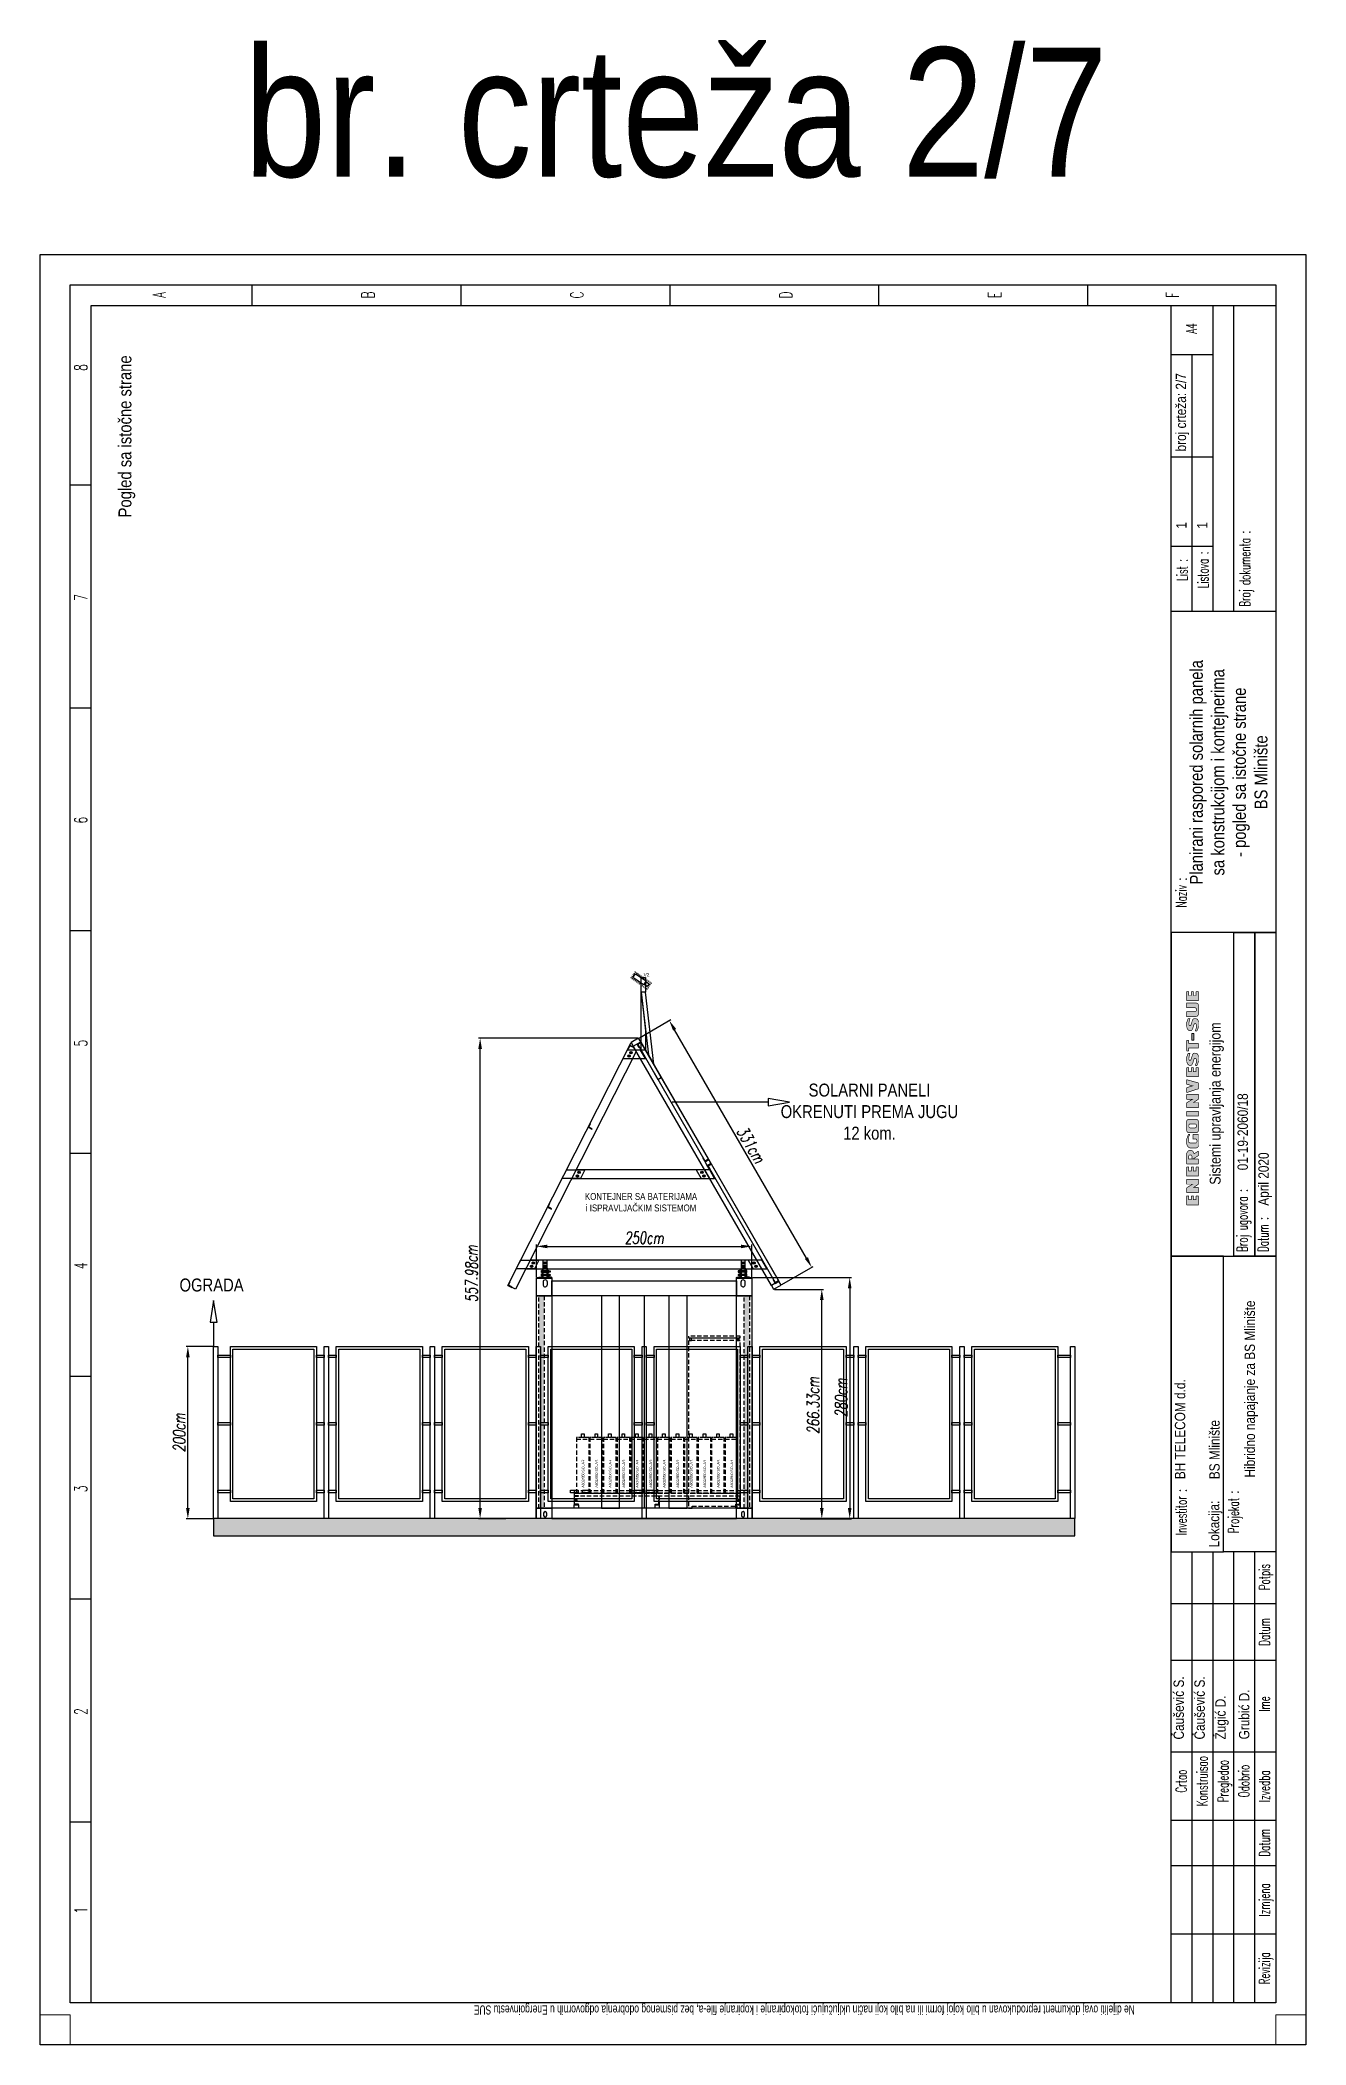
# Model space of a CAD drawing. Header units: millimetres. Extents: x 17886 to 18265, y -8727 to -7321.
# Drawn here: x 17885.7 to 18032.7, y -8476.5 to -8243.7 of the extents above; entities that cross this region are included whole.
import ezdxf

# ---------------------------------------------------------------- set-up
doc = ezdxf.new("R2010")
doc.units = ezdxf.units.MM
doc.linetypes.add('DASHED', pattern=[0.75, 0.5, -0.25])
doc.linetypes.add('DASHEDX2', pattern=[1.5, 1, -0.5])
for name, color, linetype in [('00 uvodnice', 82, 'Continuous'), ('01-KOSTUR ORMARA', 7, 'Continuous'), ('02-MODULI', 7, 'Continuous'), ('_Videonadzor', 1, 'Continuous'), ('a_paneelstriche235', 3, 'Continuous'), ('a_rahmen235', 7, 'Continuous'), ('DIMENS', 4, 'Continuous'), ('OO cn60', 1, 'Continuous'), ('Video Nadzor', 3, 'Continuous')]:
    doc.layers.add(name, color=color, linetype=linetype)
doc.layers.add('50 plava', color=5, linetype='Continuous', lineweight=0)
doc.layers.add('CRTANJE', color=4, linetype='Continuous', lineweight=30)
doc.styles.add('ARIAL NARROW', font='ARIALN.TTF')
doc.styles.add('KOTE ZA MONNTAZU', font='simplex.shx', dxfattribs={"width": 0.7, "oblique": 8, "height": 1.4})
doc.styles.add('simboli', font='symbol.ttf', dxfattribs={"width": 0.6, "height": 2.2})
doc.dimstyles.new('KOTE ZA MONTAZU u cm', dxfattribs={"dimscale": 0, "dimtxt": 1.4, "dimasz": 1.25, "dimexe": 0.2, "dimexo": 0.1, "dimgap": 0.3, "dimtad": 1, "dimlfac": 10, "dimzin": 12, "dimdsep": 46, "dimtxsty": 'KOTE ZA MONNTAZU', "dimcen": 1.25, "dimclrt": 1, "dimadec": 0, "dimazin": 0, "dimtfac": 1, "dimtmove": 0, "dimatfit": 3, "dimfxl": 1, "dimtolj": 2, "dimtzin": 0, "dimarcsym": 0})

msp = doc.modelspace()

# ---------------------------------------------------------------- texts
at = {"color": 0, "linetype": 'Continuous', "insert": (17894.78064, -8289.72214), "char_height": 1.5, "width": 45.4526974, "attachment_point": 2, "rotation": 90, "style": 'ARIAL NARROW'}
msp.add_mtext('{\\C256;Pogled sa istočne strane}', dxfattribs=at)
at = {"layer": '00 uvodnice', "color": 1, "linetype": 'Continuous', "insert": (17959.50963, -8244.57266), "char_height": 15, "width": 136.7183266, "attachment_point": 2, "style": 'ARIAL NARROW'}
msp.add_mtext('br. crteža 2/7', dxfattribs=at)
at = {"layer": '00 uvodnice', "color": 0, "linetype": 'Continuous', "rotation": 90, "style": 'ARIAL NARROW'}
for s, insert, char_height, width, attachment_point in [('broj crteža: 2/7', (18017.56026, -8291.46836), 1.2, 10.6176766, 1), ('1', (18017.61993, -8300.44178), 1.2, 7.5439395, 1), ('1', (18020.04567, -8300.44178), 1.2, 7.5439395, 1), ('Planirani raspored solarnih panela\\Psa konstrukcijom i kontejnerima \\P- pogled sa istočne strane\\PBS Mlinište', (18019.20875, -8328.72791), 1.5, 39.1485393, 2), ('01-19-2060/18', (18024.73819, -8374.94556), 1.2, 30.320249, 1), ('April 2020', (18027.16394, -8379.05677), 1.2, 30.320249, 1), ('Hibridno napajanje za BS Mlinište', (18025.56535, -8410.61932), 1.2, 45.4526974, 1), ('BH TELECOM d.d.\\P\\PBS Mlinište', (18017.46278, -8410.81632), 1.2, 45.4526974, 1), ('Lokacija: ', (18021.41541, -8418.73397), 1.2, 45.4526974, 1), ('Čaušević S.', (18017.30928, -8441.0438), 1.2, 17.2456296, 1), ('Čaušević S.', (18019.73503, -8441.0438), 1.2, 17.2456296, 1), ('Žugić D.', (18022.16077, -8441.0438), 1.2, 17.2456296, 1), ('Grubić D.', (18024.90765, -8441.03347), 1.2, 17.2456296, 1)]:
    msp.add_mtext(s, dxfattribs=dict(at, insert=insert, char_height=char_height, width=width, attachment_point=attachment_point))
at = {"layer": '00 uvodnice', "color": 0, "linetype": 'Continuous', "attachment_point": 2, "style": 'ARIAL NARROW'}
for s, insert, char_height, width in [('V2', (17956.10539, -8352.03415), 0.4, 1.0283542), ('SOLARNI PANELI \\POKRENUTI PREMA JUGU\\P12 kom.', (17981.99492, -8364.87904), 1.5, 45.4526974), ('KONTEJNER SA BATERIJAMA \\Pi ISPRAVLJAČKIM SISTEMOM', (17955.46589, -8377.58548), 0.8, 21.7709803), ('OGRADA', (17905.59539, -8387.51537), 1.5, 10.9770695)]:
    msp.add_mtext(s, dxfattribs=dict(at, insert=insert, char_height=char_height, width=width))
at = {"layer": '02-MODULI', "linetype": 'DASHED', "char_height": 0.3, "width": 4.8081008, "attachment_point": 2, "rotation": 90, "style": 'ARIAL NARROW'}
for insert in [(17948.59, -8410.17035), (17950.16, -8410.17035), (17951.73, -8410.17035), (17953.3, -8410.17035), (17954.87, -8410.17035), (17956.44, -8410.17035), (17958.01, -8410.17035), (17959.58, -8410.17035), (17961.15, -8410.17035), (17962.72, -8410.17035), (17964.29, -8410.17035), (17965.86, -8410.17035)]:
    msp.add_mtext('A602/850 SOLAR', dxfattribs=dict(at, insert=insert))

# ---------------------------------------------------------------- blocks, each defined once
blk = doc.blocks.new('Zaglavlje A4 prazno-Sue')
at = {"layer": '50 plava', "linetype": 'Continuous'}
h = blk.add_hatch(color=152, dxfattribs=at)
h.paths.add_polyline_path([(140.2, 18.67), (140.81, 18.67, 0.414214), (140.85, 18.7), (140.85, 18.96, 0.414214), (140.81, 18.99), (140.2, 18.99), (140.2, 19.45), (140.81, 19.45, 0.414214), (140.85, 19.48), (140.85, 19.74, 0.414214), (140.81, 19.77), (139.37, 19.77, 0.414214), (139.33, 19.74), (139.33, 17.86, 0.414214), (139.37, 17.83), (140.81, 17.83, 0.414214), (140.85, 17.86), (140.85, 18.17, 0.414214), (140.81, 18.21), (140.2, 18.21)])
h.paths.add_polyline_path([(141.39, 17.86, 0.414214), (141.42, 17.83), (142.22, 17.83, 0.414214), (142.25, 17.86), (142.25, 18.64), (142.78, 17.84, 0.250765), (142.81, 17.83), (143.57, 17.83, 0.414214), (143.6, 17.86), (143.6, 19.74, 0.414214), (143.57, 19.77), (142.82, 19.77, 0.414214), (142.79, 19.74), (142.79, 18.8), (142.21, 19.76, 0.261275), (142.18, 19.77), (141.42, 19.77, 0.414214), (141.39, 19.74)])
h.paths.add_polyline_path([(144.13, 17.86, 0.414214), (144.16, 17.83), (145.61, 17.83, 0.414214), (145.64, 17.86), (145.64, 18.17, 0.414214), (145.61, 18.21), (144.99, 18.21), (144.99, 18.67), (145.61, 18.67, 0.414214), (145.64, 18.7), (145.64, 18.96, 0.414214), (145.61, 18.99), (144.99, 18.99), (144.99, 19.45), (145.61, 19.45, 0.414214), (145.64, 19.48), (145.64, 19.74, 0.414214), (145.61, 19.77), (144.16, 19.77, 0.414214), (144.13, 19.74)])
h.paths.add_polyline_path([(146.14, 17.83), (146.91, 17.83, 0.414214), (146.95, 17.86), (146.95, 18.75), (146.95, 19.45), (147.38, 19.45, -1.104988), (147.33, 18.91), (146.95, 18.91), (146.95, 18.75), (147.53, 17.84, 0.254408), (147.56, 17.83), (148.24, 17.83, 0.593374), (148.26, 17.88), (147.81, 18.58, 1), (147.81, 19.77), (146.17, 19.77, 0.414214), (146.14, 19.74)])
h.paths.add_polyline_path([(148.77, 18.31, 0.360865), (149.18, 17.82), (151.04, 17.82), (151.04, 18.7, 0.414214), (151, 18.74), (150.32, 18.74, 0.414214), (150.28, 18.7), (150.28, 18.31, -0.333333), (150.12, 18.09), (149.8, 18.09, -0.5), (149.63, 18.31), (149.63, 19.17, -0.414214), (149.96, 19.49), (150.39, 19.49, -0.2), (151.04, 19.22), (151.04, 19.49), (150.44, 19.71), (150.26, 19.78), (149.98, 19.78), (149.58, 19.78, 0.332065), (148.77, 19.17)])
h.paths.add_polyline_path([(151.32, 18.26, 0.414214), (151.75, 17.83), (153.16, 17.83, 0.396216), (153.56, 18.22), (153.56, 19.42, 0.440087), (153.16, 19.77), (151.75, 19.77, 0.443886), (151.32, 19.4)])
h.paths.add_polyline_path([(152.13, 19.2, -0.414214), (152.35, 19.42), (152.56, 19.42, -0.414214), (152.78, 19.2), (152.78, 18.4, -0.414214), (152.56, 18.18), (152.35, 18.18, -0.414214), (152.13, 18.4)], flags=16)
h.paths.add_polyline_path([(154.08, 17.86, 0.414214), (154.11, 17.83), (154.85, 17.83, 0.414214), (154.89, 17.86), (154.89, 19.74, 0.414214), (154.85, 19.77), (154.11, 19.77, 0.414214), (154.08, 19.74)])
h.paths.add_polyline_path([(156.34, 18.64), (156.87, 17.84, 0.250765), (156.9, 17.83), (157.66, 17.83, 0.414214), (157.69, 17.86), (157.69, 19.74, 0.414214), (157.66, 19.77), (156.92, 19.77, 0.414214), (156.88, 19.74), (156.88, 18.8), (156.3, 19.76, 0.261275), (156.27, 19.77), (155.51, 19.77, 0.414214), (155.48, 19.74), (155.48, 17.86, 0.414214), (155.51, 17.83), (156.31, 17.83, 0.414214), (156.34, 17.86)])
h.paths.add_polyline_path([(158.61, 17.85, 0.325009), (158.64, 17.83), (159.56, 17.83, 0.336906), (159.59, 17.85), (160.11, 19.73, 0.495992), (160.08, 19.77), (159.4, 19.77, 0.336906), (159.36, 19.75), (159.1, 18.8), (158.8, 19.75, 0.32721), (158.77, 19.77), (158.03, 19.77, 0.509423), (158, 19.73)])
h.paths.add_polyline_path([(160.61, 17.86, 0.414214), (160.64, 17.83), (162.09, 17.83, 0.414214), (162.12, 17.86), (162.12, 18.17, 0.414214), (162.09, 18.21), (161.47, 18.21), (161.47, 18.67), (162.09, 18.67, 0.414214), (162.12, 18.7), (162.12, 18.96, 0.414214), (162.09, 18.99), (161.47, 18.99), (161.47, 19.45), (162.09, 19.45, 0.414214), (162.12, 19.48), (162.12, 19.74, 0.414214), (162.09, 19.77), (160.64, 19.77, 0.414214), (160.61, 19.74)])
h.paths.add_polyline_path([(163.31, 19.22), (163.34, 19.33), (163.41, 19.37), (163.54, 19.42), (163.68, 19.42), (163.83, 19.41), (164.01, 19.36), (164.18, 19.32), (164.5, 19.24), (164.5, 19.54), (164.17, 19.66), (163.93, 19.76), (163.66, 19.76), (163.24, 19.76), (163.02, 19.75), (162.73, 19.61), (162.59, 19.49), (162.5, 19.33), (162.49, 19.19), (162.51, 19.06), (162.56, 18.95), (162.61, 18.92), (162.67, 18.87), (162.75, 18.82), (162.84, 18.78), (162.96, 18.74), (163.09, 18.71), (163.21, 18.68), (163.44, 18.59), (163.59, 18.54), (163.66, 18.46), (163.67, 18.37), (163.67, 18.3), (163.63, 18.25), (163.55, 18.2), (163.41, 18.18), (163.24, 18.17), (163.09, 18.19), (162.93, 18.2), (162.73, 18.26), (162.5, 18.36), (162.47, 18.29), (162.45, 18.1), (162.59, 18.01), (162.71, 17.96), (162.9, 17.9), (163.08, 17.85), (163.24, 17.82), (163.95, 17.82), (164.19, 17.88), (164.33, 17.97), (164.42, 18.06), (164.49, 18.21), (164.52, 18.32), (164.53, 18.44), (164.52, 18.51), (164.47, 18.64), (164.37, 18.75), (164.24, 18.85), (164.08, 18.87), (163.91, 18.92), (163.8, 18.98), (163.68, 19.01), (163.55, 19.04), (163.37, 19.1)])
h.paths.add_polyline_path([(165.39, 17.87, 0.414214), (165.42, 17.83), (166.11, 17.83, 0.414214), (166.14, 17.87), (166.14, 19.46), (166.61, 19.46, 0.414214), (166.64, 19.5), (166.64, 19.74, 0.414214), (166.61, 19.77), (164.91, 19.77, 0.414214), (164.87, 19.74), (164.87, 19.5, 0.414214), (164.91, 19.46), (165.39, 19.46)])
h = blk.add_hatch(color=152, dxfattribs=at)
h.paths.add_polyline_path([(174.09, 18.99), (174.09, 19.45), (174.71, 19.45, 0.414214), (174.74, 19.48), (174.74, 19.74, 0.414214), (174.71, 19.77), (173.26, 19.77, 0.414214), (173.23, 19.74), (173.23, 17.86, 0.414214), (173.26, 17.83), (174.71, 17.83, 0.414214), (174.74, 17.86), (174.74, 18.17, 0.414214), (174.71, 18.21), (174.09, 18.21), (174.09, 18.67), (174.71, 18.67, 0.414214), (174.74, 18.7), (174.74, 18.96, 0.414214), (174.71, 18.99)])
h.paths.add_polyline_path([(172.84, 19.77), (172.05, 19.77), (172.05, 18.4, -0.414214), (171.84, 18.18), (171.62, 18.18, -0.414214), (171.41, 18.4), (171.41, 19.77), (170.6, 19.77), (170.6, 18.26, 0.414214), (171.03, 17.83), (172.43, 17.83, 0.42682), (172.84, 18.26)])
h.paths.add_polyline_path([(170.23, 18.21), (170.27, 18.32), (170.28, 18.44), (170.27, 18.51), (170.22, 18.64), (170.12, 18.75), (169.98, 18.85), (169.83, 18.87), (169.66, 18.92), (169.54, 18.98), (169.43, 19.01), (169.3, 19.04), (169.15, 19.09), (169.11, 19.13), (169.06, 19.22), (169.08, 19.33), (169.16, 19.37), (169.29, 19.42), (169.43, 19.42), (169.58, 19.41), (169.76, 19.36), (169.93, 19.32), (170.25, 19.24), (170.25, 19.54), (169.92, 19.66), (169.68, 19.76), (169.41, 19.76), (168.99, 19.76), (168.76, 19.75), (168.47, 19.61), (168.34, 19.49), (168.25, 19.33), (168.24, 19.19), (168.26, 19.06), (168.3, 18.95), (168.36, 18.92), (168.42, 18.87), (168.5, 18.82), (168.59, 18.78), (168.71, 18.74), (168.83, 18.71), (168.96, 18.68), (169.18, 18.59), (169.34, 18.54), (169.41, 18.46), (169.42, 18.37), (169.42, 18.3), (169.38, 18.25), (169.3, 18.2), (169.16, 18.18), (168.99, 18.17), (168.83, 18.19), (168.68, 18.2), (168.47, 18.26), (168.25, 18.36), (168.21, 18.29), (168.2, 18.1), (168.34, 18.01), (168.46, 17.96), (168.64, 17.9), (168.82, 17.85), (168.99, 17.82), (169.7, 17.82), (169.94, 17.88), (170.08, 17.97), (170.17, 18.06)])
h.paths.add_polyline_path([(167.76, 18.58), (167.76, 18.9), (166.66, 18.9), (166.66, 18.58)])
at = {"color": 7, "true_color": 0xffffff}
blk.add_lwpolyline([(297, 0), (0, 0), (0, 210), (297, 210)], close=True, dxfattribs=at)
at = {"color": 7, "lineweight": 0, "true_color": 0xffffff}
for points in [[(5, 205), (0, 205), (0, 210), (5, 210)], [(5, 0), (0, 0), (0, 5), (5, 5)]]:
    blk.add_lwpolyline(points, close=True, dxfattribs=at)
at = {"layer": '01-KOSTUR ORMARA'}
for p, q in [((36.96, 201.53), (36.96, 205)), ((73.93, 201.53), (73.93, 205)), ((110.89, 201.53), (110.89, 205)), ((147.86, 201.53), (147.86, 205)), ((184.82, 201.53), (184.82, 205)), ((221.78, 201.53), (221.78, 205)), ((258.75, 201.53), (258.75, 205)), ((288.53, 174.79), (292, 174.79)), ((288.53, 140.13), (292, 140.13)), ((288.53, 105.48), (292, 105.48)), ((288.53, 70.83), (292, 70.83)), ((288.53, 36.17), (292, 36.17)), ((18.35, 5), (18.35, 22.33)), ((29.7, 5), (29.7, 22.33)), ((37.21, 5), (37.21, 22.33)), ((48.56, 5), (48.56, 22.33)), ((63.76, 5), (63.76, 22.33)), ((73.18, 5), (73.18, 22.33)), ((248.58, 15.4), (248.58, 22.33)), ((263.39, 15.4), (263.39, 22.33)), ((280.35, 15.4), (280.35, 22.33)), ((7, 18.86), (81.79, 18.86)), ((237.86, 18.86), (280.35, 18.86)), ((7, 15.4), (81.79, 15.4)), ((237.86, 15.4), (288.53, 15.4)), ((7, 11.93), (81.79, 11.93)), ((237.86, 11.93), (288.53, 11.93)), ((7, 8.47), (81.79, 8.47))]:
    blk.add_line(p, q, dxfattribs=at)
for points in [[(7, 205), (292, 205), (292, 5), (7, 5)], [(7, 22.33), (288.53, 22.33), (288.53, 5), (7, 5)], [(81.79, 13.66), (130.83, 13.66), (130.83, 22.33), (81.79, 22.33)], [(130.83, 11.93), (184.55, 11.93), (184.55, 22.33), (130.83, 22.33)], [(184.55, 22.33), (237.86, 22.33), (237.86, 5), (184.55, 5)], [(81.79, 13.66), (130.83, 13.66), (130.83, 5), (81.79, 5)], [(130.83, 11.93), (184.55, 11.93), (184.55, 8.47), (130.83, 8.47)], [(130.83, 8.47), (184.55, 8.47), (184.55, 5), (130.83, 5)]]:
    blk.add_lwpolyline(points, close=True, dxfattribs=at)
blk.add_lwpolyline([(7, 201.53), (288.53, 201.53), (288.53, 5)], dxfattribs=at)
at = {"layer": '50 plava', "color": 152, "linetype": 'Continuous', "const_width": 0.104}
for points in [[(140.81, 17.83), (139.37, 17.83, -0.414214), (139.33, 17.86), (139.33, 19.74, -0.414214), (139.37, 19.77), (140.81, 19.77, -0.414214), (140.85, 19.74), (140.85, 19.48, -0.414214), (140.81, 19.45), (140.2, 19.45), (140.2, 18.99), (140.81, 18.99, -0.414214), (140.85, 18.96), (140.85, 18.7, -0.414214), (140.81, 18.67), (140.2, 18.67), (140.2, 18.21), (140.81, 18.21, -0.414214), (140.85, 18.17), (140.85, 17.86, -0.414214)], [(141.39, 19.74), (141.39, 17.86, 0.414214), (141.42, 17.83), (142.22, 17.83, 0.414214), (142.25, 17.86), (142.25, 18.64), (142.78, 17.84, 0.250765), (142.81, 17.83), (143.57, 17.83, 0.414214), (143.6, 17.86), (143.6, 19.74, 0.414214), (143.57, 19.77), (142.82, 19.77, 0.414214), (142.79, 19.74), (142.79, 18.8), (142.21, 19.76, 0.261275), (142.18, 19.77), (141.42, 19.77, 0.414214)], [(145.61, 17.83), (144.16, 17.83, -0.414214), (144.13, 17.86), (144.13, 19.74, -0.414214), (144.16, 19.77), (145.61, 19.77, -0.414214), (145.64, 19.74), (145.64, 19.48, -0.414214), (145.61, 19.45), (144.99, 19.45), (144.99, 18.99), (145.61, 18.99, -0.414214), (145.64, 18.96), (145.64, 18.7, -0.414214), (145.61, 18.67), (144.99, 18.67), (144.99, 18.21), (145.61, 18.21, -0.414214), (145.64, 18.17), (145.64, 17.86, -0.414214)], [(151.32, 18.26), (151.32, 19.4, -0.443886), (151.75, 19.77), (153.16, 19.77, -0.459508), (153.56, 19.4), (153.56, 18.26, -0.42682), (153.16, 17.83), (151.75, 17.83, -0.414214)], [(152.13, 18.4), (152.13, 19.2, -0.414214), (152.35, 19.42), (152.56, 19.42, -0.414214), (152.78, 19.2), (152.78, 18.4, -0.414214), (152.56, 18.18), (152.35, 18.18, -0.414214)], [(154.08, 17.86), (154.08, 19.74, -0.414214), (154.11, 19.77), (154.85, 19.77, -0.414214), (154.89, 19.74), (154.89, 17.86, -0.414214), (154.85, 17.83), (154.11, 17.83, -0.414214)], [(155.48, 19.74), (155.48, 17.86, 0.414214), (155.51, 17.83), (156.31, 17.83, 0.414214), (156.34, 17.86), (156.34, 18.64), (156.87, 17.84, 0.250765), (156.9, 17.83), (157.66, 17.83, 0.414214), (157.69, 17.86), (157.69, 19.74, 0.414214), (157.66, 19.77), (156.92, 19.77, 0.414214), (156.88, 19.74), (156.88, 18.8), (156.3, 19.76, 0.261275), (156.27, 19.77), (155.51, 19.77, 0.414214)], [(158, 19.73), (158.61, 17.85, 0.325009), (158.64, 17.83), (159.56, 17.83, 0.336906), (159.59, 17.85), (160.11, 19.73, 0.495992), (160.08, 19.77), (159.4, 19.77, 0.336906), (159.36, 19.75), (159.1, 18.8), (158.8, 19.75, 0.32721), (158.77, 19.77), (158.03, 19.77, 0.509423)], [(162.09, 17.83), (160.64, 17.83, -0.414214), (160.61, 17.86), (160.61, 19.74, -0.414214), (160.64, 19.77), (162.09, 19.77, -0.414214), (162.12, 19.74), (162.12, 19.48, -0.414214), (162.09, 19.45), (161.47, 19.45), (161.47, 18.99), (162.09, 18.99, -0.414214), (162.12, 18.96), (162.12, 18.7, -0.414214), (162.09, 18.67), (161.47, 18.67), (161.47, 18.21), (162.09, 18.21, -0.414214), (162.12, 18.17), (162.12, 17.86, -0.414214)], [(164.87, 19.5), (164.87, 19.74, -0.414214), (164.91, 19.77), (166.61, 19.77, -0.414214), (166.64, 19.74), (166.64, 19.5, -0.414214), (166.61, 19.46), (166.14, 19.46), (166.14, 17.87, -0.414214), (166.11, 17.83), (165.42, 17.83, -0.414214), (165.39, 17.87), (165.39, 19.46), (164.91, 19.46, -0.414214)], [(171.41, 19.77), (171.41, 18.4, 0.414214), (171.62, 18.18), (171.84, 18.18, 0.414214), (172.05, 18.4), (172.05, 19.77), (172.84, 19.77), (172.84, 18.26, -0.42682), (172.43, 17.83), (171.03, 17.83, -0.414214), (170.6, 18.26), (170.6, 19.77)], [(174.71, 17.83), (173.26, 17.83, -0.414214), (173.23, 17.86), (173.23, 19.74, -0.414214), (173.26, 19.77), (174.71, 19.77, -0.414214), (174.74, 19.74), (174.74, 19.48, -0.414214), (174.71, 19.45), (174.09, 19.45), (174.09, 18.99), (174.71, 18.99, -0.414214), (174.74, 18.96), (174.74, 18.7, -0.414214), (174.71, 18.67), (174.09, 18.67), (174.09, 18.21), (174.71, 18.21, -0.414214), (174.74, 18.17), (174.74, 17.86, -0.414214)]]:
    blk.add_lwpolyline(points, format="xyb", close=True, dxfattribs=at)
for points in [[(146.14, 17.83), (146.14, 19.74, -0.414214), (146.17, 19.77), (147.81, 19.77, -1), (147.81, 18.58), (148.26, 17.88, -0.593374), (148.24, 17.83), (147.56, 17.83, -0.254408), (147.53, 17.84), (146.95, 18.75), (146.95, 17.86, -0.414214), (146.91, 17.83), (146.14, 17.83)], [(146.95, 18.75), (146.95, 19.45), (147.38, 19.45, -1.104988), (147.33, 18.91), (146.95, 18.91)], [(151.04, 17.82), (151.04, 18.7, 0.414214), (151, 18.74), (150.32, 18.74, 0.414214), (150.28, 18.7), (150.28, 18.31, -0.333333), (150.12, 18.09), (149.8, 18.09, -0.5), (149.63, 18.31), (149.63, 19.17, -0.414214), (149.96, 19.49), (150.39, 19.49, -0.2), (151.04, 19.22), (151.04, 19.49), (150.44, 19.71), (150.26, 19.78), (149.98, 19.78), (149.58, 19.78, 0.332065), (148.77, 19.17), (148.77, 18.31, 0.360865), (149.18, 17.82), (151.04, 17.82)]]:
    blk.add_lwpolyline(points, format="xyb", dxfattribs=at)
for points in [[(164.5, 19.24), (164.5, 19.54), (164.17, 19.66), (163.93, 19.76), (163.66, 19.76), (163.24, 19.76), (163.02, 19.75), (162.73, 19.61), (162.59, 19.49), (162.5, 19.33), (162.49, 19.19), (162.51, 19.06), (162.56, 18.95), (162.61, 18.92), (162.67, 18.87), (162.75, 18.82), (162.84, 18.78), (162.96, 18.74), (163.09, 18.71), (163.21, 18.68), (163.44, 18.59), (163.59, 18.54), (163.66, 18.46), (163.67, 18.37), (163.67, 18.3), (163.63, 18.25), (163.55, 18.2), (163.41, 18.18), (163.24, 18.17), (163.09, 18.19), (162.93, 18.2), (162.73, 18.26), (162.5, 18.36), (162.47, 18.29), (162.45, 18.1), (162.59, 18.01), (162.71, 17.96), (162.9, 17.9), (163.08, 17.85), (163.24, 17.82), (163.95, 17.82), (164.19, 17.88), (164.33, 17.97), (164.42, 18.06), (164.49, 18.21), (164.52, 18.32), (164.53, 18.44), (164.52, 18.51), (164.47, 18.64), (164.37, 18.75), (164.24, 18.85), (164.08, 18.87), (163.91, 18.92), (163.8, 18.98), (163.68, 19.01), (163.55, 19.04), (163.4, 19.09), (163.36, 19.13), (163.31, 19.22), (163.34, 19.33), (163.41, 19.37), (163.54, 19.42), (163.68, 19.42), (163.83, 19.41), (164.01, 19.36), (164.18, 19.32)], [(170.25, 19.24), (170.25, 19.54), (169.92, 19.66), (169.68, 19.76), (169.41, 19.76), (168.99, 19.76), (168.76, 19.75), (168.47, 19.61), (168.34, 19.49), (168.25, 19.33), (168.24, 19.19), (168.26, 19.06), (168.3, 18.95), (168.36, 18.92), (168.42, 18.87), (168.5, 18.82), (168.59, 18.78), (168.71, 18.74), (168.83, 18.71), (168.96, 18.68), (169.18, 18.59), (169.34, 18.54), (169.41, 18.46), (169.42, 18.37), (169.42, 18.3), (169.38, 18.25), (169.3, 18.2), (169.16, 18.18), (168.99, 18.17), (168.83, 18.19), (168.68, 18.2), (168.47, 18.26), (168.25, 18.36), (168.21, 18.29), (168.2, 18.1), (168.34, 18.01), (168.46, 17.96), (168.64, 17.9), (168.82, 17.85), (168.99, 17.82), (169.7, 17.82), (169.94, 17.88), (170.08, 17.97), (170.17, 18.06), (170.23, 18.21), (170.27, 18.32), (170.28, 18.44), (170.27, 18.51), (170.22, 18.64), (170.12, 18.75), (169.98, 18.85), (169.83, 18.87), (169.66, 18.92), (169.54, 18.98), (169.43, 19.01), (169.3, 19.04), (169.15, 19.09), (169.11, 19.13), (169.06, 19.22), (169.08, 19.33), (169.16, 19.37), (169.29, 19.42), (169.43, 19.42), (169.58, 19.41), (169.76, 19.36), (169.93, 19.32)]]:
    blk.add_lwpolyline(points, close=True, dxfattribs=at)
at = {"layer": '50 plava', "color": 152, "linetype": 'Continuous', "elevation": -0.1}
blk.add_lwpolyline([(166.66, 18.9), (167.76, 18.9), (167.76, 18.58), (166.66, 18.58)], close=True, dxfattribs=at)
at = {"color": 7, "width": 0.7}
blk.add_text('Ne dijeliti ovaj dokument reprodukovan u bilo kojoj formi ili na bilo koji način uključujući fotokopiranje i kopiranje file-a, bez pismenog odobrenja odgovornih u Energoinvestu SUE', height=1.5, rotation=90, dxfattribs=at).set_placement((6.54, 28.38))
at = {"layer": '00 uvodnice', "color": 0, "linetype": 'Continuous', "insert": (142.7, 15.95), "char_height": 1.8, "width": 32.6967, "attachment_point": 1, "style": 'ARIAL NARROW'}
blk.add_mtext('Sistemi upravljanja energijom', dxfattribs=at)
at = {"layer": 'OO cn60', "color": 0, "linetype": 'Continuous', "style": 'simboli'}
for s, insert, char_height, width, attachment_point in [('{\\Fsimplex|c238;1}', (22.35, 204.3), 2.1214, 5.8258, 2), ('{\\Fsimplex|c238;2}', (55.31, 204.3), 2.1214, 5.8258, 2), ('{\\Fsimplex|c0;3}', (92.27, 204.3), 2.1214, 5.8258, 2), ('{\\Fsimplex|c238;4}', (129.24, 204.3), 2.1214, 5.8258, 2), ('{\\Fsimplex|c238;5}', (166.2, 204.3), 2.1214, 5.8258, 2), ('{\\Fsimplex|c238;6}', (203.17, 204.3), 2.1214, 5.8258, 2), ('{\\Fsimplex|c238;7}', (240.13, 204.3), 2.1214, 5.8258, 2), ('{\\Fsimplex|c238;8}', (278.25, 204.3), 2.1214, 5.8258, 2), ('{\\Fsimplex|c238;A}', (290.3, 191.31), 2.1214, 5.8258, 2), ('{\\Fsimplex|c238;B}', (290.3, 156.66), 2.1214, 5.8258, 2), ('{\\Fsimplex|c238;C}', (290.3, 122), 2.1214, 5.8258, 2), ('{\\Fsimplex|c238;D}', (290.3, 87.35), 2.1214, 5.8258, 2), ('{\\Fsimplex|c238;E}', (290.3, 52.7), 2.1214, 5.8258, 2), ('{\\Fsimplex|c238;Crtao}', (43.76, 21.56), 1.7679, 11.3046, 2), ('{\\Fsimplex|c238;Investitor :}', (88.39, 21.56), 1.7679, 11.3046, 2), ('{\\Fsimplex|c238;Naziv :}', (191.15, 21.56), 1.7679, 11.3046, 2), ('{\\Fsimplex|c238;List :}', (244.68, 21.41), 1.7679, 11.3046, 2), ('{\\Fsimplex|c238;F}', (290.3, 23.18), 2.1214, 5.8258, 2), ('{\\Fsimplex|c238;Konstruisao}', (43.76, 18.09), 1.7679, 11.3046, 2), ('{\\Fsimplex|c238;Listova :}', (244.68, 17.94), 1.7679, 11.3046, 2), ('{\\Fsimplex|c238;A4}', (284.73, 19.89), 1.7679, 4.0787, 2), ('{\\Fsimplex|c238;Pregledao}', (43.76, 14.63), 1.7679, 11.3046, 2), ('{\\Fsimplex|c238;Odobrio}', (43.76, 11.16), 1.7679, 11.3046, 2), ('{\\Fsimplex|c238;Projekat :}', (88.39, 12.9), 1.7679, 11.3046, 2), ('{\\Fsimplex|c238;Broj ugovora :}', (131.54, 11.44), 1.7679, 14.0447, 1), ('{\\Fsimplex|c238;Broj dokumenta :}', (238.58, 11.01), 1.7679, 16.5025, 1), ('{\\Fsimplex|c238;Revizija}', (12.7, 7.78), 1.7679, 11.3046, 2), ('{\\Fsimplex|c238;Izmjena}', (24.06, 7.78), 1.7679, 11.3046, 2), ('{\\Fsimplex|c238;Datum}', (33.53, 7.78), 1.7679, 11.3046, 2), ('{\\Fsimplex|c238;Izvedba}', (42.91, 7.78), 1.7679, 11.3046, 2), ('{\\Fsimplex|c238;Ime}', (56.55, 7.78), 1.7679, 11.3046, 2), ('{\\Fsimplex|c238;Datum}', (68.51, 7.78), 1.7679, 11.3046, 2), ('{\\Fsimplex|c238;Potpis}', (77.61, 7.78), 1.7679, 11.3046, 2), ('{\\Fsimplex|c238;Datum :}', (131.54, 7.98), 1.7679, 11.3046, 1)]:
    blk.add_mtext(s, dxfattribs=dict(at, insert=insert, char_height=char_height, width=width, attachment_point=attachment_point))
blk = doc.blocks.new('*D241')
at = {"color": 0, "lineweight": -2, "transparency": 16777216}
for p, q in [((17905.73, -8395.4), (17902.64, -8395.4)), ((17902.84, -8414.15), (17902.84, -8396.65)), ((17905.73, -8415.4), (17902.64, -8415.4))]:
    blk.add_line(p, q, dxfattribs=at)
at = {"color": 0, "transparency": 16777216}
for points in [[(17902.63, -8396.65), (17903.05, -8396.65), (17902.84, -8395.4)], [(17902.63, -8414.15), (17903.05, -8414.15), (17902.84, -8415.4)]]:
    blk.add_solid(points, dxfattribs=at)
at = {"layer": 'Defpoints', "color": 0, "transparency": 16777216}
for p in [(17902.84, -8395.4), (17905.83, -8395.4), (17905.83, -8415.4)]:
    blk.add_point(p, dxfattribs=at)
at = {"color": 1, "transparency": 16777216, "insert": (17901.84, -8405.4), "char_height": 1.4, "attachment_point": 5, "rotation": 90, "style": 'KOTE ZA MONNTAZU'}
blk.add_mtext('\\A2;200cm', dxfattribs=at)
blk = doc.blocks.new('*D243')
at = {"color": 0, "lineweight": -2, "transparency": 16777216}
for p, q in [((17970.97, -8388.77), (17976.66, -8388.77)), ((17976.46, -8414.15), (17976.46, -8390.02)), ((17973.93, -8415.4), (17976.66, -8415.4))]:
    blk.add_line(p, q, dxfattribs=at)
at = {"color": 0, "transparency": 16777216}
for points in [[(17976.25, -8390.02), (17976.67, -8390.02), (17976.46, -8388.77)], [(17976.25, -8414.15), (17976.67, -8414.15), (17976.46, -8415.4)]]:
    blk.add_solid(points, dxfattribs=at)
at = {"layer": 'Defpoints', "color": 0, "transparency": 16777216}
for p in [(17970.87, -8388.77), (17976.46, -8388.77), (17973.83, -8415.4)]:
    blk.add_point(p, dxfattribs=at)
at = {"color": 1, "transparency": 16777216, "insert": (17975.46, -8402.25), "char_height": 1.4, "attachment_point": 5, "rotation": 90, "style": 'KOTE ZA MONNTAZU'}
blk.add_mtext('\\A2;266.33cm', dxfattribs=at)
blk = doc.blocks.new('*D244')
at = {"color": 0, "lineweight": -2, "transparency": 16777216}
for p, q in [((17955.27, -8359.55), (17958.91, -8357.45)), ((17974.67, -8385.13), (17959.37, -8358.63)), ((17971.82, -8388.22), (17975.46, -8386.11))]:
    blk.add_line(p, q, dxfattribs=at)
at = {"color": 0, "transparency": 16777216}
for points in [[(17959.55, -8358.53), (17959.19, -8358.73), (17958.74, -8357.55)], [(17974.85, -8385.03), (17974.49, -8385.23), (17975.29, -8386.21)]]:
    blk.add_solid(points, dxfattribs=at)
at = {"layer": 'Defpoints', "color": 0, "transparency": 16777216}
for p in [(17958.74, -8357.55), (17955.18, -8359.6), (17971.73, -8388.27)]:
    blk.add_point(p, dxfattribs=at)
at = {"color": 1, "transparency": 16777216, "insert": (17968.24, -8372), "char_height": 1.4, "attachment_point": 5, "rotation": 300, "style": 'KOTE ZA MONNTAZU'}
blk.add_mtext('\\A2;331cm', dxfattribs=at)
blk = doc.blocks.new('*D245')
at = {"color": 0, "lineweight": -2, "transparency": 16777216}
for p, q in [((17943.33, -8387.3), (17943.33, -8383.58)), ((17944.58, -8383.78), (17967.08, -8383.78)), ((17968.33, -8387.3), (17968.33, -8383.58))]:
    blk.add_line(p, q, dxfattribs=at)
at = {"color": 0, "transparency": 16777216}
for points in [[(17944.58, -8383.58), (17944.58, -8383.99), (17943.33, -8383.78)], [(17967.08, -8383.58), (17967.08, -8383.99), (17968.33, -8383.78)]]:
    blk.add_solid(points, dxfattribs=at)
at = {"layer": 'Defpoints', "color": 0, "transparency": 16777216}
for p in [(17968.33, -8383.78), (17943.33, -8387.4), (17968.33, -8387.4)]:
    blk.add_point(p, dxfattribs=at)
at = {"color": 1, "transparency": 16777216, "insert": (17955.83, -8382.78), "char_height": 1.4, "attachment_point": 5, "style": 'KOTE ZA MONNTAZU'}
blk.add_mtext('\\A2;250cm', dxfattribs=at)
blk = doc.blocks.new('*D246')
at = {"color": 0, "lineweight": -2, "transparency": 16777216}
for p, q in [((17968.43, -8387.4), (17979.9, -8387.4)), ((17979.7, -8388.65), (17979.7, -8414.15)), ((17973.93, -8415.4), (17979.9, -8415.4))]:
    blk.add_line(p, q, dxfattribs=at)
at = {"color": 0, "transparency": 16777216}
for points in [[(17979.49, -8388.65), (17979.91, -8388.65), (17979.7, -8387.4)], [(17979.49, -8414.15), (17979.91, -8414.15), (17979.7, -8415.4)]]:
    blk.add_solid(points, dxfattribs=at)
at = {"layer": 'Defpoints', "color": 0, "transparency": 16777216}
for p in [(17968.33, -8387.4), (17973.83, -8415.4), (17979.7, -8415.4)]:
    blk.add_point(p, dxfattribs=at)
at = {"color": 1, "transparency": 16777216, "insert": (17978.7, -8401.35), "char_height": 1.4, "attachment_point": 5, "rotation": 90, "style": 'KOTE ZA MONNTAZU'}
blk.add_mtext('\\A2;280cm', dxfattribs=at)
blk = doc.blocks.new('*D247')
at = {"color": 0, "lineweight": -2, "transparency": 16777216}
for p, q in [((17955.08, -8359.6), (17936.58, -8359.6)), ((17936.78, -8414.15), (17936.78, -8360.85)), ((17939.76, -8415.4), (17936.58, -8415.4))]:
    blk.add_line(p, q, dxfattribs=at)
at = {"color": 0, "transparency": 16777216}
for points in [[(17936.57, -8360.85), (17936.99, -8360.85), (17936.78, -8359.6)], [(17936.57, -8414.15), (17936.99, -8414.15), (17936.78, -8415.4)]]:
    blk.add_solid(points, dxfattribs=at)
at = {"layer": 'Defpoints', "color": 0, "transparency": 16777216}
for p in [(17936.78, -8359.6), (17955.18, -8359.6), (17939.86, -8415.4)]:
    blk.add_point(p, dxfattribs=at)
at = {"color": 1, "transparency": 16777216, "insert": (17935.78, -8386.94), "char_height": 1.4, "attachment_point": 5, "rotation": 90, "style": 'KOTE ZA MONNTAZU'}
blk.add_mtext('\\A2;557.98cm', dxfattribs=at)
blk = doc.blocks.new('A$C32FE4A33')
at = {"layer": 'Video Nadzor', "color": 3}
for p, q in [((53.8, 12.2), (49, 12.2)), ((53.8, 7), (49, 7)), ((53.8, 15.6), (65.1, 15.6)), ((53.8, 12.2), (53.8, 15.6)), ((53.8, 7), (53.8, 12.2)), ((53.8, 3.6), (53.8, 7)), ((65.1, 3.6), (53.8, 3.6)), ((65.1, 15.6), (65.1, 3.6))]:
    blk.add_line(p, q, dxfattribs=at)
blk.add_lwpolyline([(0, 18.2), (49, 18.2), (49, 0), (0, 0)], close=True, dxfattribs=at)
blk = doc.blocks.new('A$C15F85CE2')
at = {"layer": '_Videonadzor', "linetype": 'DASHEDX2'}
blk.add_lwpolyline([(0, 28.6), (75.7, 28.6), (75.7, 0), (0, 0)], close=True, dxfattribs=at)
at = {"layer": '_Videonadzor', "color": 3}
blk.add_blockref('A$C32FE4A33', (5.2, 5.7), dxfattribs=at)

# ---------------------------------------------------------------- dimensions: what is measured, and where the dimension line sits
at = {"color": 4}
for base, p1, p2, angle, picture, middle, dimtype in [((17958.74118, -8357.54664), (17971.73458, -8388.26549), (17955.18458, -8359.60005), 120, '*D244', (17967.3729, -8372.4972), 161), ((17936.77705, -8359.60005), (17939.86381, -8415.3985), (17955.18458, -8359.60005), 90, '*D247', (17936.77705, -8386.94332), 160), ((17979.6973, -8415.3985), (17968.32932, -8387.3985), (17973.82932, -8415.3985), 90, '*D246', (17979.6973, -8401.3535), 160), ((17976.45891, -8388.76549), (17973.82932, -8415.3985), (17970.86855, -8388.76549), 90, '*D243', (17976.45891, -8402.2535), 160), ((17902.843, -8395.3985), (17905.82932, -8415.3985), (17905.82932, -8395.3985), 90, '*D241', (17902.843, -8405.3985), 160)]:
    dim = msp.add_linear_dim(base=base, p1=p1, p2=p2, angle=angle, dimstyle='KOTE ZA MONTAZU u cm', override={"dimscale": 1, "dimpost": 'cm'}, dxfattribs=at)
    dim.commit()
    dim.dimension.update_dxf_attribs({"geometry": picture, "text_midpoint": middle, "dimtype": dimtype})
dim = msp.add_linear_dim(base=(17968.32932, -8383.78349), p1=(17943.32932, -8387.3985), p2=(17968.32932, -8387.3985), dimstyle='KOTE ZA MONTAZU u cm', override={"dimscale": 1, "dimpost": 'cm'}, dxfattribs=at)
dim.commit()
dim.dimension.update_dxf_attribs({"geometry": '*D245', "text_midpoint": (17955.82932, -8383.78349), "dimtype": 160})

# ---------------------------------------------------------------- hatches: boundary and pattern name
h = msp.add_hatch()
h.set_pattern_fill('AR-SAND', color=3, scale=0.01)
h.set_pattern_definition([(37.5, (-50.9745, -485.5865), (-0.016000313, 0.489413237), [0, -0.38608, 0, -0.4318, 0, -0.41275]), (7.5, (-50.9745, -485.5865), (0.449523283, 0.7168251), [0, -0.20828, 0, -0.34798, 0, -0.13335]), (327.5, (-51.28693, -485.5865), (0.79099237, 0.001437185), [0, -0.127, 0, -0.4572, 0, -0.5969]), (317.5, (-51.2869, -485.5865), (0.763556452, 0.222929323), [0, -0.0635, 0, -0.29972, 0, -0.3429])])
h.paths.add_polyline_path([(17943.60182, -8414.1985), (17944.20182, -8414.1985), (17944.20182, -8389.5085), (17943.60182, -8389.5085)])
h = msp.add_hatch()
h.set_pattern_fill('AR-SAND', color=3, scale=0.01)
h.set_pattern_definition([(37.5, (-27.1195, -485.5865), (-0.016000313, 0.489413237), [0, -0.38608, 0, -0.4318, 0, -0.41275]), (7.5, (-27.1195, -485.5865), (0.449523283, 0.7168251), [0, -0.20828, 0, -0.34798, 0, -0.13335]), (327.5, (-27.43193, -485.5865), (0.79099237, 0.001437185), [0, -0.127, 0, -0.4572, 0, -0.5969]), (317.5, (-27.4319, -485.5865), (0.763556452, 0.222929323), [0, -0.0635, 0, -0.29972, 0, -0.3429])])
h.paths.add_polyline_path([(17967.45682, -8414.1985), (17968.05682, -8414.1985), (17968.05682, -8389.5085), (17967.45682, -8389.5085)])
h = msp.add_hatch()
h.set_pattern_fill('AR-CONC', color=4, scale=0.005)
h.set_pattern_definition([(50, (17915.0823, -632.8499), (0.910923345, -0.07969543), [0.09525, -1.04775]), (355, (17915.0823, -632.8499), (-0.17621711, 0.95528423), [0.0762, -0.83820292]), (100.451445, (17915.1582, -632.8565), (0.73470624, 0.87558876), [0.08095004, -0.89045122]), (46.1842, (17915.0823, -632.5959), (1.3553952, -0.21021164), [0.142875, -1.571625]), (96.635558, (17915.1952, -632.6134), (1.18702067, 1.23713062), [0.12142512, -1.33567804]), (351.184151, (17915.0823, -632.5959), (1.18702067, 1.23713062), [0.11429984, -1.25729866]), (21, (17915.2093, -632.6594), (0.758071956, -0.51132599), [0.09525, -1.04775]), (326, (17915.2093, -632.6594), (0.30901014, 0.92093983), [0.0762, -0.8382]), (71.451445, (17915.2725, -632.702), (1.0670821, 0.40961384), [0.08095004, -0.89044969]), (37.5, (17915.08228, -632.84986), (0.015443016, 0.422775194), [0, -0.82804, 0, -0.8509, 0, -0.841375]), (7.5, (17915.0823, -632.84986), (0.334098313, 0.500902874), [0, -0.48514, 0, -0.80899, 0, -0.320675]), (327.5, (17914.79907, -632.84986), (0.677952976, -0.02864372), [0, -0.3175, 0, -0.9906, 0, -1.31445]), (317.5, (17914.6721, -632.84986), (0.740645907, 0.127132455), [0, -0.41275, 0, -0.65786, 0, -0.93345])])
h.paths.add_polyline_path([(17905.82932, -8415.3985), (17905.82932, -8417.3985), (18005.82932, -8417.3985), (18005.82932, -8415.3985)])

# ---------------------------------------------------------------- linework, layer by layer
at = {"color": 4}
msp.add_line((17983.82932, -8415.3985), (17905.82932, -8415.3985), dxfattribs=at)
at = {"color": 30, "true_color": 0xf26722}
for points in [[(17955.47678, -8361.00616), (17957.42553, -8364.38149), (17957.82391, -8364.15149), (17956.00795, -8361.00616), (17955.47678, -8361.00616), (17955.48299, -8352.55674), (17955.97678, -8352.55674), (17955.97678, -8354.24441), (17955.48175, -8354.24441), (17956.31859, -8361.5442), (17956.94338, -8362.62638), (17955.97678, -8354.24441), (17955.48175, -8354.24441), (17955.9964, -8358.73374), (17955.9964, -8361.00616)], [(17955.18458, -8359.60005), (17954.31855, -8360.10005), (17954.56855, -8360.53306), (17955.43458, -8360.03306), (17955.18458, -8359.60005)], [(17963.43979, -8375.8985), (17962.86244, -8374.8985), (17947.93298, -8374.8985), (17947.42543, -8375.8985), (17963.43979, -8375.8985)], [(17969.50197, -8386.3985), (17968.92462, -8385.3985), (17942.60369, -8385.3985), (17942.09614, -8386.3985), (17969.50197, -8386.3985)], [(17971.48458, -8387.83247), (17970.61855, -8388.33247), (17970.86855, -8388.76549), (17971.73458, -8388.26549), (17971.48458, -8387.83247)]]:
    msp.add_lwpolyline(points, dxfattribs=at)
at = {"color": 5}
msp.add_lwpolyline([(17954.31855, -8360.10005), (17954.91745, -8361.13737), (17940.89477, -8388.76549), (17940.00062, -8388.31773)], close=True, dxfattribs=at)
at = {"color": 30, "true_color": 0xf26722}
msp.add_lwpolyline([(17954.56855, -8360.53306), (17955.43458, -8360.03306), (17971.48458, -8387.83247), (17970.61855, -8388.33247)], close=True, dxfattribs=at)
at = {"color": 3}
for points in [[(17955.00156, -8360.28306), (17955.43458, -8360.03306), (17955.45958, -8360.07636), (17955.06987, -8360.30136), (17955.29487, -8360.69107), (17955.25156, -8360.71607), (17955.00156, -8360.28306)], [(17962.90156, -8373.96626), (17963.33458, -8373.71626), (17963.30958, -8373.67296), (17962.91987, -8373.89796), (17962.69487, -8373.50825), (17962.65156, -8373.53325), (17962.90156, -8373.96626)], [(17963.15156, -8374.39927), (17963.58458, -8374.14927), (17963.60958, -8374.19257), (17963.21987, -8374.41757), (17963.44487, -8374.80728), (17963.40156, -8374.83228), (17963.15156, -8374.39927)], [(17971.05156, -8388.08247), (17971.48458, -8387.83247), (17971.45958, -8387.78917), (17971.06987, -8388.01417), (17970.84487, -8387.62446), (17970.80156, -8387.64946), (17971.05156, -8388.08247)]]:
    msp.add_lwpolyline(points, dxfattribs=at)
at = {"color": 5}
for points in [[(17955.09737, -8360.34899), (17962.89237, -8373.85033), (17963.29074, -8373.62033), (17955.49574, -8360.11899), (17955.09737, -8360.34899)], [(17963.24737, -8374.4652), (17971.04237, -8387.96654), (17971.44074, -8387.73654), (17963.64574, -8374.2352), (17963.24737, -8374.4652)]]:
    msp.add_lwpolyline(points, dxfattribs=at)
at = {"color": 6}
for points in [[(17955.40156, -8360.97588), (17953.87415, -8360.97588), (17953.36674, -8361.97588), (17955.97891, -8361.97588)], [(17946.80967, -8374.8985), (17948.93298, -8374.8985), (17948.42543, -8375.8985), (17946.30226, -8375.8985)], [(17963.43979, -8374.8985), (17961.86244, -8374.8985), (17962.43979, -8375.8985), (17964.01714, -8375.8985)], [(17941.48186, -8385.3985), (17943.60369, -8385.3985), (17943.09614, -8386.3985), (17940.97445, -8386.3985)], [(17969.50197, -8385.3985), (17967.92462, -8385.3985), (17968.50197, -8386.3985), (17970.07932, -8386.3985)], [(17905.82932, -8395.3985), (17906.32932, -8395.3985), (17906.32932, -8415.3985), (17905.82932, -8415.3985)], [(17907.77932, -8396.3985), (17907.77932, -8396.6985), (17906.32932, -8396.6985), (17906.32932, -8396.3985)], [(17907.77932, -8395.3985), (17917.77932, -8395.3985), (17917.77932, -8413.3985), (17907.77932, -8413.3985)], [(17908.07932, -8395.6985), (17917.47932, -8395.6985), (17917.47932, -8413.0985), (17908.07932, -8413.0985)], [(17918.67932, -8396.3985), (17918.67932, -8396.6985), (17917.77932, -8396.6985), (17917.77932, -8396.3985)], [(17918.67932, -8395.3985), (17919.17932, -8395.3985), (17919.17932, -8415.3985), (17918.67932, -8415.3985)], [(17920.07932, -8396.3985), (17920.07932, -8396.6985), (17919.17932, -8396.6985), (17919.17932, -8396.3985)], [(17920.07932, -8395.3985), (17930.07932, -8395.3985), (17930.07932, -8413.3985), (17920.07932, -8413.3985)], [(17920.37932, -8395.6985), (17929.77932, -8395.6985), (17929.77932, -8413.0985), (17920.37932, -8413.0985)], [(17930.97932, -8396.3985), (17930.97932, -8396.6985), (17930.07932, -8396.6985), (17930.07932, -8396.3985)], [(17930.97932, -8395.3985), (17931.47932, -8395.3985), (17931.47932, -8415.3985), (17930.97932, -8415.3985)], [(17932.37932, -8396.3985), (17932.37932, -8396.6985), (17931.47932, -8396.6985), (17931.47932, -8396.3985)], [(17932.37932, -8395.3985), (17942.37932, -8395.3985), (17942.37932, -8413.3985), (17932.37932, -8413.3985)], [(17932.67932, -8395.6985), (17942.07932, -8395.6985), (17942.07932, -8413.0985), (17932.67932, -8413.0985)], [(17943.27932, -8396.3985), (17943.27932, -8396.6985), (17942.37932, -8396.6985), (17942.37932, -8396.3985)], [(17943.27932, -8395.3985), (17943.77932, -8395.3985), (17943.77932, -8415.3985), (17943.27932, -8415.3985)], [(17944.67932, -8396.3985), (17944.67932, -8396.6985), (17943.77932, -8396.6985), (17943.77932, -8396.3985)], [(17944.67932, -8395.3985), (17954.67932, -8395.3985), (17954.67932, -8413.3985), (17944.67932, -8413.3985)], [(17944.97932, -8395.6985), (17954.37932, -8395.6985), (17954.37932, -8413.0985), (17944.97932, -8413.0985)], [(17955.57932, -8396.3985), (17955.57932, -8396.6985), (17954.67932, -8396.6985), (17954.67932, -8396.3985)], [(17955.57932, -8395.3985), (17956.07932, -8395.3985), (17956.07932, -8415.3985), (17955.57932, -8415.3985)], [(17956.97932, -8396.3985), (17956.97932, -8396.6985), (17956.07932, -8396.6985), (17956.07932, -8396.3985)], [(17956.97932, -8395.3985), (17966.97932, -8395.3985), (17966.97932, -8413.3985), (17956.97932, -8413.3985)], [(17957.27932, -8395.6985), (17966.67932, -8395.6985), (17966.67932, -8413.0985), (17957.27932, -8413.0985)], [(17967.87932, -8396.3985), (17967.87932, -8396.6985), (17966.97932, -8396.6985), (17966.97932, -8396.3985)], [(17967.87932, -8395.3985), (17968.37932, -8395.3985), (17968.37932, -8415.3985), (17967.87932, -8415.3985)], [(17969.27932, -8396.3985), (17969.27932, -8396.6985), (17968.37932, -8396.6985), (17968.37932, -8396.3985)], [(17969.27932, -8395.3985), (17979.27932, -8395.3985), (17979.27932, -8413.3985), (17969.27932, -8413.3985)], [(17969.57932, -8395.6985), (17978.97932, -8395.6985), (17978.97932, -8413.0985), (17969.57932, -8413.0985)], [(17980.17932, -8396.3985), (17980.17932, -8396.6985), (17979.27932, -8396.6985), (17979.27932, -8396.3985)], [(17980.17932, -8395.3985), (17980.67932, -8395.3985), (17980.67932, -8415.3985), (17980.17932, -8415.3985)], [(17981.57932, -8396.3985), (17981.57932, -8396.6985), (17980.67932, -8396.6985), (17980.67932, -8396.3985)], [(17981.57932, -8395.3985), (17991.57932, -8395.3985), (17991.57932, -8413.3985), (17981.57932, -8413.3985)], [(17981.87932, -8395.6985), (17991.27932, -8395.6985), (17991.27932, -8413.0985), (17981.87932, -8413.0985)], [(17992.47932, -8396.3985), (17992.47932, -8396.6985), (17991.57932, -8396.6985), (17991.57932, -8396.3985)], [(17992.47932, -8395.3985), (17992.97932, -8395.3985), (17992.97932, -8415.3985), (17992.47932, -8415.3985)], [(17993.87932, -8396.3985), (17993.87932, -8396.6985), (17992.97932, -8396.6985), (17992.97932, -8396.3985)], [(17993.87932, -8395.3985), (18003.87932, -8395.3985), (18003.87932, -8413.3985), (17993.87932, -8413.3985)], [(17994.17932, -8395.6985), (18003.57932, -8395.6985), (18003.57932, -8413.0985), (17994.17932, -8413.0985)], [(18005.32932, -8396.3985), (18005.32932, -8396.6985), (18003.87932, -8396.6985), (18003.87932, -8396.3985)], [(18005.32932, -8395.3985), (18005.82932, -8395.3985), (18005.82932, -8415.3985), (18005.32932, -8415.3985)], [(17907.77932, -8404.2485), (17907.77932, -8404.5485), (17906.32932, -8404.5485), (17906.32932, -8404.2485)], [(17918.67932, -8404.2485), (17918.67932, -8404.5485), (17917.77932, -8404.5485), (17917.77932, -8404.2485)], [(17920.07932, -8404.2485), (17920.07932, -8404.5485), (17919.17932, -8404.5485), (17919.17932, -8404.2485)], [(17930.97932, -8404.2485), (17930.97932, -8404.5485), (17930.07932, -8404.5485), (17930.07932, -8404.2485)], [(17932.37932, -8404.2485), (17932.37932, -8404.5485), (17931.47932, -8404.5485), (17931.47932, -8404.2485)], [(17943.27932, -8404.2485), (17943.27932, -8404.5485), (17942.37932, -8404.5485), (17942.37932, -8404.2485)], [(17944.67932, -8404.2485), (17944.67932, -8404.5485), (17943.77932, -8404.5485), (17943.77932, -8404.2485)], [(17955.57932, -8404.2485), (17955.57932, -8404.5485), (17954.67932, -8404.5485), (17954.67932, -8404.2485)], [(17956.97932, -8404.2485), (17956.97932, -8404.5485), (17956.07932, -8404.5485), (17956.07932, -8404.2485)], [(17967.87932, -8404.2485), (17967.87932, -8404.5485), (17966.97932, -8404.5485), (17966.97932, -8404.2485)], [(17969.27932, -8404.2485), (17969.27932, -8404.5485), (17968.37932, -8404.5485), (17968.37932, -8404.2485)], [(17980.17932, -8404.2485), (17980.17932, -8404.5485), (17979.27932, -8404.5485), (17979.27932, -8404.2485)], [(17981.57932, -8404.2485), (17981.57932, -8404.5485), (17980.67932, -8404.5485), (17980.67932, -8404.2485)], [(17992.47932, -8404.2485), (17992.47932, -8404.5485), (17991.57932, -8404.5485), (17991.57932, -8404.2485)], [(17993.87932, -8404.2485), (17993.87932, -8404.5485), (17992.97932, -8404.5485), (17992.97932, -8404.2485)], [(18005.32932, -8404.2485), (18005.32932, -8404.5485), (18003.87932, -8404.5485), (18003.87932, -8404.2485)], [(17907.77932, -8412.0985), (17907.77932, -8412.3985), (17906.32932, -8412.3985), (17906.32932, -8412.0985)], [(17918.67932, -8412.0985), (17918.67932, -8412.3985), (17917.77932, -8412.3985), (17917.77932, -8412.0985)], [(17920.07932, -8412.0985), (17920.07932, -8412.3985), (17919.17932, -8412.3985), (17919.17932, -8412.0985)], [(17930.97932, -8412.0985), (17930.97932, -8412.3985), (17930.07932, -8412.3985), (17930.07932, -8412.0985)], [(17932.37932, -8412.0985), (17932.37932, -8412.3985), (17931.47932, -8412.3985), (17931.47932, -8412.0985)], [(17943.27932, -8412.0985), (17943.27932, -8412.3985), (17942.37932, -8412.3985), (17942.37932, -8412.0985)], [(17944.67932, -8412.0985), (17944.67932, -8412.3985), (17943.77932, -8412.3985), (17943.77932, -8412.0985)], [(17948.17932, -8412.0985), (17948.17932, -8412.3985), (17947.27932, -8412.3985), (17947.27932, -8412.0985)], [(17949.57932, -8412.0985), (17949.57932, -8412.3985), (17948.67932, -8412.3985), (17948.67932, -8412.0985)], [(17955.57932, -8412.0985), (17955.57932, -8412.3985), (17954.67932, -8412.3985), (17954.67932, -8412.0985)], [(17956.97932, -8412.0985), (17956.97932, -8412.3985), (17956.07932, -8412.3985), (17956.07932, -8412.0985)], [(17967.87932, -8412.0985), (17967.87932, -8412.3985), (17966.97932, -8412.3985), (17966.97932, -8412.0985)], [(17969.27932, -8412.0985), (17969.27932, -8412.3985), (17968.37932, -8412.3985), (17968.37932, -8412.0985)], [(17992.47932, -8412.0985), (17992.47932, -8412.3985), (17991.57932, -8412.3985), (17991.57932, -8412.0985)], [(17993.87932, -8412.0985), (17993.87932, -8412.3985), (17992.97932, -8412.3985), (17992.97932, -8412.0985)], [(18005.32932, -8412.0985), (18005.32932, -8412.3985), (18003.87932, -8412.3985), (18003.87932, -8412.0985)]]:
    msp.add_lwpolyline(points, close=True, dxfattribs=at)
at = {"color": 8}
for points in [[(17954.16018, -8360.41216), (17954.60726, -8360.63604), (17954.58448, -8360.68056), (17954.18192, -8360.47945), (17953.97845, -8360.88082), (17953.93393, -8360.85805), (17954.16018, -8360.41216)], [(17949.31858, -8369.95395), (17949.76171, -8370.18555), (17949.78448, -8370.14104), (17949.38587, -8369.93222), (17949.58927, -8369.53098), (17949.54476, -8369.5082), (17949.31858, -8369.95395)], [(17944.61603, -8379.2217), (17945.05916, -8379.4533), (17945.08193, -8379.40879), (17944.68332, -8379.19997), (17944.88672, -8378.79873), (17944.84221, -8378.77595), (17944.61603, -8379.2217)], [(17940.00062, -8388.31773), (17940.4477, -8388.54161), (17940.47047, -8388.4971), (17940.06791, -8388.29599), (17940.27137, -8387.89463), (17940.22686, -8387.87186), (17940.00062, -8388.31773)]]:
    msp.add_lwpolyline(points, dxfattribs=at)
at = {"color": 4}
for points in [[(17954.19157, -8361.73939), (17954.08157, -8361.8029), (17953.97157, -8361.73939), (17953.97157, -8361.61237), (17954.08157, -8361.54886), (17954.19157, -8361.61237)], [(17954.39459, -8361.33939), (17954.28459, -8361.4029), (17954.17459, -8361.33939), (17954.17459, -8361.21237), (17954.28459, -8361.14886), (17954.39459, -8361.21237)], [(17948.18769, -8375.66201), (17948.07769, -8375.72552), (17947.96769, -8375.66201), (17947.96769, -8375.53499), (17948.07769, -8375.47148), (17948.18769, -8375.53499)], [(17948.39071, -8375.26201), (17948.28071, -8375.32552), (17948.17071, -8375.26201), (17948.17071, -8375.13499), (17948.28071, -8375.07148), (17948.39071, -8375.13499)], [(17962.64565, -8375.26201), (17962.53565, -8375.32552), (17962.42565, -8375.26201), (17962.42565, -8375.13499), (17962.53565, -8375.07148), (17962.64565, -8375.13499)], [(17962.87659, -8375.66201), (17962.76659, -8375.72552), (17962.65659, -8375.66201), (17962.65659, -8375.53499), (17962.76659, -8375.47148), (17962.87659, -8375.53499)], [(17943.06143, -8385.76201), (17942.95143, -8385.82552), (17942.84143, -8385.76201), (17942.84143, -8385.63499), (17942.95143, -8385.57148), (17943.06143, -8385.63499)], [(17944.43932, -8385.76201), (17944.32932, -8385.82552), (17944.21932, -8385.76201), (17944.21932, -8385.63499), (17944.32932, -8385.57148), (17944.43932, -8385.63499)], [(17967.43932, -8385.76201), (17967.32932, -8385.82552), (17967.21932, -8385.76201), (17967.21932, -8385.63499), (17967.32932, -8385.57148), (17967.43932, -8385.63499)], [(17968.70783, -8385.76201), (17968.59783, -8385.82552), (17968.48783, -8385.76201), (17968.48783, -8385.63499), (17968.59783, -8385.57148), (17968.70783, -8385.63499)], [(17942.85841, -8386.16201), (17942.74841, -8386.22552), (17942.63841, -8386.16201), (17942.63841, -8386.03499), (17942.74841, -8385.97148), (17942.85841, -8386.03499)], [(17944.43932, -8386.16201), (17944.32932, -8386.22552), (17944.21932, -8386.16201), (17944.21932, -8386.03499), (17944.32932, -8385.97148), (17944.43932, -8386.03499)], [(17967.43932, -8386.16201), (17967.32932, -8386.22552), (17967.21932, -8386.16201), (17967.21932, -8386.03499), (17967.32932, -8385.97148), (17967.43932, -8386.03499)], [(17968.93877, -8386.16201), (17968.82877, -8386.22552), (17968.71877, -8386.16201), (17968.71877, -8386.03499), (17968.82877, -8385.97148), (17968.93877, -8386.03499)], [(17905.82932, -8417.3985), (18005.82932, -8417.3985), (18005.82932, -8415.3985), (17905.82932, -8415.3985)]]:
    msp.add_lwpolyline(points, close=True, dxfattribs=at)
at = {"color": 1}
for points in [[(17970.22192, -8367.03265), (17970.22192, -8367.44932), (17972.72192, -8367.03265), (17970.22192, -8366.61598), (17970.22192, -8367.03265), (17959.08382, -8367.03265)], [(17944.07932, -8387.3985), (17943.57932, -8387.3985), (17943.57932, -8387.3385), (17944.01932, -8387.3385), (17944.01932, -8386.3985), (17944.07932, -8386.3985), (17944.07932, -8387.3985)], [(17944.57932, -8387.3985), (17945.07932, -8387.3985), (17945.07932, -8387.3385), (17944.63932, -8387.3385), (17944.63932, -8386.3985), (17944.57932, -8386.3985), (17944.57932, -8387.3985)], [(17967.07932, -8387.3985), (17966.57932, -8387.3985), (17966.57932, -8387.3385), (17967.01932, -8387.3385), (17967.01932, -8386.3985), (17967.07932, -8386.3985), (17967.07932, -8387.3985)], [(17967.57932, -8387.3985), (17968.07932, -8387.3985), (17968.07932, -8387.3385), (17967.63932, -8387.3385), (17967.63932, -8386.3985), (17967.57932, -8386.3985), (17967.57932, -8387.3985)], [(17905.82932, -8392.56859), (17906.24599, -8392.56859), (17905.82932, -8390.06859), (17905.41265, -8392.56859), (17905.82932, -8392.56859), (17905.82932, -8395.3985)]]:
    msp.add_lwpolyline(points, dxfattribs=at)
at = {"color": 30, "linetype": 'DASHED', "true_color": 0xf26722}
msp.add_lwpolyline([(17962.90292, -8373.96861), (17963.33458, -8373.71626), (17963.58458, -8374.14927), (17963.15292, -8374.40163)], close=True, dxfattribs=at)
at = {"color": 2}
for points in [[(17944.57932, -8386.3985), (17944.57932, -8385.3985), (17944.07932, -8385.3985), (17944.07932, -8386.3985), (17944.57932, -8386.3985), (17944.57932, -8386.3485), (17944.07932, -8386.3485), (17944.07932, -8386.3985)], [(17967.57932, -8386.3985), (17967.57932, -8385.3985), (17967.07932, -8385.3985), (17967.07932, -8386.3985), (17967.57932, -8386.3985), (17967.57932, -8386.3485), (17967.07932, -8386.3485), (17967.07932, -8386.3985)]]:
    msp.add_lwpolyline(points, dxfattribs=at)
at = {"color": 4}
for points in [[(17943.99932, -8386.76201), (17943.88932, -8386.76201), (17943.88932, -8386.63499), (17943.99932, -8386.63499), (17943.99932, -8386.82552), (17943.88932, -8386.82552), (17943.88932, -8386.57148), (17943.99932, -8386.57148), (17943.99932, -8386.8335), (17944.01932, -8386.8335), (17944.01932, -8386.5635), (17943.99932, -8386.5635), (17943.99932, -8386.8335), (17944.01932, -8386.8335), (17944.01932, -8386.7685), (17944.63932, -8386.7685), (17944.63932, -8386.6285), (17944.01932, -8386.6285), (17944.63932, -8386.6285), (17944.63932, -8386.5635), (17944.65932, -8386.5635), (17944.65932, -8386.8335), (17944.63932, -8386.8335), (17944.63932, -8386.5635), (17944.65932, -8386.5635), (17944.65932, -8386.57148), (17944.76932, -8386.57148), (17944.76932, -8386.82552), (17944.65932, -8386.82552), (17944.65932, -8386.76201), (17944.76932, -8386.76201), (17944.76932, -8386.63499), (17944.65932, -8386.63499), (17944.65932, -8386.57148), (17944.76932, -8386.57148), (17944.76932, -8386.6285), (17944.89932, -8386.6285), (17944.89932, -8386.7685), (17944.76932, -8386.7685)], [(17943.99932, -8387.16201), (17943.88932, -8387.16201), (17943.88932, -8387.03499), (17943.99932, -8387.03499), (17943.99932, -8387.22552), (17943.88932, -8387.22552), (17943.88932, -8386.97148), (17943.99932, -8386.97148), (17943.99932, -8387.2335), (17944.01932, -8387.2335), (17944.01932, -8386.9635), (17943.99932, -8386.9635), (17943.99932, -8387.2335), (17944.01932, -8387.2335), (17944.01932, -8387.1685), (17944.63932, -8387.1685), (17944.63932, -8387.0285), (17944.01932, -8387.0285), (17944.63932, -8387.0285), (17944.63932, -8386.9635), (17944.65932, -8386.9635), (17944.65932, -8387.2335), (17944.63932, -8387.2335), (17944.63932, -8386.9635), (17944.65932, -8386.9635), (17944.65932, -8386.97148), (17944.76932, -8386.97148), (17944.76932, -8387.22552), (17944.65932, -8387.22552), (17944.65932, -8387.16201), (17944.76932, -8387.16201), (17944.76932, -8387.03499), (17944.65932, -8387.03499), (17944.65932, -8386.97148), (17944.76932, -8386.97148), (17944.76932, -8387.0285), (17944.89932, -8387.0285), (17944.89932, -8387.1685), (17944.76932, -8387.1685)], [(17967.65932, -8386.76201), (17967.76932, -8386.76201), (17967.76932, -8386.63499), (17967.65932, -8386.63499), (17967.65932, -8386.82552), (17967.76932, -8386.82552), (17967.76932, -8386.57148), (17967.65932, -8386.57148), (17967.65932, -8386.8335), (17967.63932, -8386.8335), (17967.63932, -8386.5635), (17967.65932, -8386.5635), (17967.65932, -8386.8335), (17967.63932, -8386.8335), (17967.63932, -8386.7685), (17967.01932, -8386.7685), (17967.01932, -8386.6285), (17967.63932, -8386.6285), (17967.01932, -8386.6285), (17967.01932, -8386.5635), (17966.99932, -8386.5635), (17966.99932, -8386.8335), (17967.01932, -8386.8335), (17967.01932, -8386.5635), (17966.99932, -8386.5635), (17966.99932, -8386.57148), (17966.88932, -8386.57148), (17966.88932, -8386.82552), (17966.99932, -8386.82552), (17966.99932, -8386.76201), (17966.88932, -8386.76201), (17966.88932, -8386.63499), (17966.99932, -8386.63499), (17966.99932, -8386.57148), (17966.88932, -8386.57148), (17966.88932, -8386.6285), (17966.75932, -8386.6285), (17966.75932, -8386.7685), (17966.88932, -8386.7685)], [(17967.65932, -8387.16201), (17967.76932, -8387.16201), (17967.76932, -8387.03499), (17967.65932, -8387.03499), (17967.65932, -8387.22552), (17967.76932, -8387.22552), (17967.76932, -8386.97148), (17967.65932, -8386.97148), (17967.65932, -8387.2335), (17967.63932, -8387.2335), (17967.63932, -8386.9635), (17967.65932, -8386.9635), (17967.65932, -8387.2335), (17967.63932, -8387.2335), (17967.63932, -8387.1685), (17967.01932, -8387.1685), (17967.01932, -8387.0285), (17967.63932, -8387.0285), (17967.01932, -8387.0285), (17967.01932, -8386.9635), (17966.99932, -8386.9635), (17966.99932, -8387.2335), (17967.01932, -8387.2335), (17967.01932, -8386.9635), (17966.99932, -8386.9635), (17966.99932, -8386.97148), (17966.88932, -8386.97148), (17966.88932, -8387.22552), (17966.99932, -8387.22552), (17966.99932, -8387.16201), (17966.88932, -8387.16201), (17966.88932, -8387.03499), (17966.99932, -8387.03499), (17966.99932, -8386.97148), (17966.88932, -8386.97148), (17966.88932, -8387.0285), (17966.75932, -8387.0285), (17966.75932, -8387.1685), (17966.88932, -8387.1685)]]:
    msp.add_lwpolyline(points, dxfattribs=at)
at = {"color": 7}
for points in [[(17944.07932, -8386.3985), (17944.07932, -8387.3985), (17944.57932, -8387.3985), (17944.57932, -8386.3985)], [(17967.07932, -8386.3985), (17967.07932, -8387.3985), (17967.57932, -8387.3985), (17967.57932, -8386.3985)]]:
    msp.add_lwpolyline(points, close=True, dxfattribs=at)
at = {"color": 3, "linetype": 'DASHED'}
for points in [[(17943.60182, -8389.5085), (17944.20182, -8389.5085), (17944.20182, -8414.1985), (17943.60182, -8414.1985)], [(17967.45682, -8389.5085), (17968.05682, -8389.5085), (17968.05682, -8414.1985), (17967.45682, -8414.1985)]]:
    msp.add_lwpolyline(points, close=True, dxfattribs=at)
at = {"linetype": 'DASHED'}
msp.add_lwpolyline([(17961.11428, -8394.3985), (17961.11428, -8394.6985), (17961.31428, -8394.6985), (17961.31428, -8394.3985), (17966.61428, -8394.3985), (17966.61428, -8394.6985), (17966.81428, -8394.6985), (17966.81428, -8394.3985), (17966.98928, -8394.3985), (17966.98928, -8394.1985), (17960.98928, -8394.1985), (17960.98928, -8394.3985), (17966.98928, -8394.3985), (17966.81428, -8394.3985), (17966.81428, -8394.6985), (17966.98928, -8394.6985), (17960.98928, -8394.6985), (17960.98928, -8414.1985), (17961.38928, -8414.1985), (17961.38928, -8413.9485), (17966.58928, -8413.9485), (17966.58928, -8414.1985), (17966.98928, -8414.1985), (17966.98928, -8394.6985)], dxfattribs=at)
at = {"color": 1, "linetype": 'DASHED'}
for points in [[(17948.55432, -8405.9685), (17948.55432, -8405.5485), (17948.85432, -8405.5485), (17948.85432, -8405.9685), (17947.96932, -8405.9685), (17947.96932, -8406.1685), (17949.43932, -8406.1685), (17949.43932, -8405.9685), (17947.96932, -8405.9685), (17947.96932, -8412.4485), (17949.43932, -8412.4485), (17949.43932, -8405.9685)], [(17950.12432, -8405.9685), (17950.12432, -8405.5485), (17950.42432, -8405.5485), (17950.42432, -8405.9685), (17949.53932, -8405.9685), (17949.53932, -8406.1685), (17951.00932, -8406.1685), (17951.00932, -8405.9685), (17949.53932, -8405.9685), (17949.53932, -8412.4485), (17951.00932, -8412.4485), (17951.00932, -8405.9685)], [(17951.69432, -8405.9685), (17951.69432, -8405.5485), (17951.99432, -8405.5485), (17951.99432, -8405.9685), (17951.10932, -8405.9685), (17951.10932, -8406.1685), (17952.57932, -8406.1685), (17952.57932, -8405.9685), (17951.10932, -8405.9685), (17951.10932, -8412.4485), (17952.57932, -8412.4485), (17952.57932, -8405.9685)], [(17953.26432, -8405.9685), (17953.26432, -8405.5485), (17953.56432, -8405.5485), (17953.56432, -8405.9685), (17952.67932, -8405.9685), (17952.67932, -8406.1685), (17954.14932, -8406.1685), (17954.14932, -8405.9685), (17952.67932, -8405.9685), (17952.67932, -8412.4485), (17954.14932, -8412.4485), (17954.14932, -8405.9685)], [(17954.83432, -8405.9685), (17954.83432, -8405.5485), (17955.13432, -8405.5485), (17955.13432, -8405.9685), (17954.24932, -8405.9685), (17954.24932, -8406.1685), (17955.71932, -8406.1685), (17955.71932, -8405.9685), (17954.24932, -8405.9685), (17954.24932, -8412.4485), (17955.71932, -8412.4485), (17955.71932, -8405.9685)], [(17956.40432, -8405.9685), (17956.40432, -8405.5485), (17956.70432, -8405.5485), (17956.70432, -8405.9685), (17955.81932, -8405.9685), (17955.81932, -8406.1685), (17957.28932, -8406.1685), (17957.28932, -8405.9685), (17955.81932, -8405.9685), (17955.81932, -8412.4485), (17957.28932, -8412.4485), (17957.28932, -8405.9685)], [(17957.97432, -8405.9685), (17957.97432, -8405.5485), (17958.27432, -8405.5485), (17958.27432, -8405.9685), (17957.38932, -8405.9685), (17957.38932, -8406.1685), (17958.85932, -8406.1685), (17958.85932, -8405.9685), (17957.38932, -8405.9685), (17957.38932, -8412.4485), (17958.85932, -8412.4485), (17958.85932, -8405.9685)], [(17959.54432, -8405.9685), (17959.54432, -8405.5485), (17959.84432, -8405.5485), (17959.84432, -8405.9685), (17958.95932, -8405.9685), (17958.95932, -8406.1685), (17960.42932, -8406.1685), (17960.42932, -8405.9685), (17958.95932, -8405.9685), (17958.95932, -8412.4485), (17960.42932, -8412.4485), (17960.42932, -8405.9685)], [(17961.11432, -8405.9685), (17961.11432, -8405.5485), (17961.41432, -8405.5485), (17961.41432, -8405.9685), (17960.52932, -8405.9685), (17960.52932, -8406.1685), (17961.99932, -8406.1685), (17961.99932, -8405.9685), (17960.52932, -8405.9685), (17960.52932, -8412.4485), (17961.99932, -8412.4485), (17961.99932, -8405.9685)], [(17962.68432, -8405.9685), (17962.68432, -8405.5485), (17962.98432, -8405.5485), (17962.98432, -8405.9685), (17962.09932, -8405.9685), (17962.09932, -8406.1685), (17963.56932, -8406.1685), (17963.56932, -8405.9685), (17962.09932, -8405.9685), (17962.09932, -8412.4485), (17963.56932, -8412.4485), (17963.56932, -8405.9685)], [(17964.25432, -8405.9685), (17964.25432, -8405.5485), (17964.55432, -8405.5485), (17964.55432, -8405.9685), (17963.66932, -8405.9685), (17963.66932, -8406.1685), (17965.13932, -8406.1685), (17965.13932, -8405.9685), (17963.66932, -8405.9685), (17963.66932, -8412.4485), (17965.13932, -8412.4485), (17965.13932, -8405.9685)], [(17965.82432, -8405.9685), (17965.82432, -8405.5485), (17966.12432, -8405.5485), (17966.12432, -8405.9685), (17965.23932, -8405.9685), (17965.23932, -8406.1685), (17966.70932, -8406.1685), (17966.70932, -8405.9685), (17965.23932, -8405.9685), (17965.23932, -8412.4485), (17966.70932, -8412.4485), (17966.70932, -8405.9685)]]:
    msp.add_lwpolyline(points, dxfattribs=at)
at = {"layer": '02-MODULI', "color": 1, "linetype": 'DASHED'}
for points in [[(17947.76332, -8413.17229), (17947.81102, -8413.17229, 0.414213562), (17947.83502, -8413.14829), (17947.83502, -8413.1225, 0.414213562), (17947.81102, -8413.0985), (17947.76332, -8413.0985, 0.414213562), (17947.73932, -8413.1225), (17947.73932, -8413.14829, 0.414213562)], [(17947.73932, -8413.30071), (17947.73932, -8413.19629, -0.414213562), (17947.76332, -8413.17229), (17947.81102, -8413.17229, -0.414213562), (17947.83502, -8413.19629), (17947.83502, -8413.30071, -0.414213562), (17947.81102, -8413.32471), (17947.76332, -8413.32471, -0.414213562)], [(17947.73932, -8413.3745), (17947.73932, -8413.34871, -0.414213562), (17947.76332, -8413.32471), (17947.81102, -8413.32471, -0.414213562), (17947.83502, -8413.34871), (17947.83502, -8413.3745, -0.414213562), (17947.81102, -8413.3985), (17947.76332, -8413.3985, -0.414213562)], [(17966.91532, -8413.17229), (17966.86763, -8413.17229, -0.414213562), (17966.84363, -8413.14829), (17966.84363, -8413.1225, -0.414213562), (17966.86763, -8413.0985), (17966.91532, -8413.0985, -0.414213562), (17966.93932, -8413.1225), (17966.93932, -8413.14829, -0.414213562)], [(17966.93932, -8413.30071), (17966.93932, -8413.19629, 0.414213562), (17966.91532, -8413.17229), (17966.86763, -8413.17229, 0.414213562), (17966.84363, -8413.19629), (17966.84363, -8413.30071, 0.414213562), (17966.86763, -8413.32471), (17966.91532, -8413.32471, 0.414213562)], [(17966.93932, -8413.3745), (17966.93932, -8413.34871, 0.414213562), (17966.91532, -8413.32471), (17966.86763, -8413.32471, 0.414213562), (17966.84363, -8413.34871), (17966.84363, -8413.3745, 0.414213562), (17966.86763, -8413.3985), (17966.91532, -8413.3985, 0.414213562)]]:
    msp.add_lwpolyline(points, format="xyb", close=True, dxfattribs=at)
for points in [[(17947.73932, -8413.34871), (17947.73932, -8413.14829)], [(17947.83733, -8413.2085), (17947.73932, -8413.2085), (17947.73932, -8413.2885)], [(17948.03303, -8413.2085), (17948.03303, -8413.2165), (17947.73932, -8413.2165)], [(17948.03303, -8413.2885), (17948.03303, -8413.2805), (17947.73932, -8413.2805)], [(17947.73932, -8413.2885), (17947.83733, -8413.2885)], [(17947.83502, -8413.34871), (17947.83502, -8413.14829)], [(17947.83502, -8413.2885), (17948.03303, -8413.2885), (17948.03303, -8413.2085), (17947.83502, -8413.2085)], [(17966.84363, -8413.2885), (17966.64561, -8413.2885), (17966.64561, -8413.2085), (17966.84363, -8413.2085)], [(17966.64561, -8413.2085), (17966.64561, -8413.2165), (17966.93932, -8413.2165)], [(17966.64561, -8413.2885), (17966.64561, -8413.2805), (17966.93932, -8413.2805)], [(17966.84131, -8413.2085), (17966.93932, -8413.2085), (17966.93932, -8413.2885)], [(17966.93932, -8413.2885), (17966.84131, -8413.2885)], [(17966.84363, -8413.34871), (17966.84363, -8413.14829)], [(17966.93932, -8413.34871), (17966.93932, -8413.14829)]]:
    msp.add_lwpolyline(points, dxfattribs=at)
at = {"layer": 'a_paneelstriche235'}
msp.add_line((17955.82868, -8389.5085), (17955.82868, -8414.1985), dxfattribs=at)
at = {"layer": 'a_rahmen235'}
for points in [[(17945.10932, -8389.5085), (17943.32932, -8389.5085), (17943.32932, -8387.3985), (17945.10932, -8387.3985)], [(17945.10932, -8387.76912), (17966.54932, -8387.76912), (17966.54932, -8389.5085), (17945.10932, -8389.5085)], [(17968.32932, -8389.5085), (17966.54932, -8389.5085), (17966.54932, -8387.3985), (17968.32932, -8387.3985)], [(17945.10932, -8414.1985), (17943.32932, -8414.1985), (17943.32932, -8389.5085), (17945.10932, -8389.5085)], [(17966.54932, -8389.5085), (17968.32932, -8389.5085), (17968.32932, -8414.1985), (17966.54932, -8414.1985)], [(17945.10932, -8415.3985), (17966.54932, -8415.3985), (17966.54932, -8414.1985), (17945.10932, -8414.1985)]]:
    msp.add_lwpolyline(points, close=True, dxfattribs=at)
for points in [[(17944.5587, -8388.3485, 0.134542321), (17944.59432, -8388.2185), (17944.59432, -8387.9335, 1), (17944.08432, -8387.9335), (17944.08432, -8388.2185, 0.762825382)], [(17967.09995, -8388.3485, 0.762825382), (17967.57432, -8388.2185), (17967.57432, -8387.9335, 1), (17967.06432, -8387.9335), (17967.06432, -8388.2185, 0.134542321)], [(17944.51932, -8415.0385), (17944.51932, -8414.7585, 1), (17944.15932, -8414.7585), (17944.15932, -8415.0385, 1)], [(17967.49932, -8415.0385), (17967.49932, -8414.7585, 1), (17967.13932, -8414.7585), (17967.13932, -8415.0385, 1)]]:
    msp.add_lwpolyline(points, format="xyb", close=True, dxfattribs=at)
for points in [[(17943.32932, -8415.3485), (17945.10932, -8415.3485), (17945.10932, -8415.3985), (17943.32932, -8415.3985), (17943.32932, -8414.1985), (17945.10932, -8414.1985), (17945.10932, -8415.3985)], [(17966.54932, -8415.3485), (17968.32932, -8415.3485), (17968.32932, -8415.3985), (17966.54932, -8415.3985), (17966.54932, -8414.1985), (17968.32932, -8414.1985), (17968.32932, -8415.3985)]]:
    msp.add_lwpolyline(points, dxfattribs=at)
at = {"layer": 'CRTANJE', "lineweight": 30}
for points in [[(17943.32932, -8387.4985), (17943.32932, -8387.3985), (17945.10932, -8387.3985), (17945.10932, -8387.4985)], [(17966.54932, -8387.4985), (17966.54932, -8387.3985), (17968.32932, -8387.3985), (17968.32932, -8387.4985)], [(17952.95932, -8414.1985), (17952.95932, -8389.5085), (17950.85932, -8389.5085), (17950.85932, -8414.1985)], [(17960.80932, -8414.1985), (17960.80932, -8389.5085), (17958.70932, -8389.5085), (17958.70932, -8414.1985)]]:
    msp.add_lwpolyline(points, close=True, dxfattribs=at)
at = {"layer": 'DIMENS', "color": 2, "linetype": 'DASHED'}
msp.add_lwpolyline([(17947.68932, -8412.4485), (17966.98932, -8412.4485), (17966.98932, -8412.1485), (17947.68932, -8412.1485)], close=True, dxfattribs=at)
at = {"layer": 'DIMENS', "color": 1, "linetype": 'DASHED'}
msp.add_lwpolyline([(17947.68932, -8412.7485), (17966.98932, -8412.7485), (17966.98932, -8412.4485), (17947.68932, -8412.4485)], close=True, dxfattribs=at)
at = {"layer": 'DIMENS', "color": 6, "linetype": 'DASHED'}
for points in [[(17948.18932, -8412.7485), (17947.68932, -8412.7485), (17947.68932, -8413.7485), (17948.18932, -8413.7485), (17948.18932, -8413.6985), (17947.73932, -8413.6985), (17947.73932, -8412.7985), (17948.18932, -8412.7985), (17948.18932, -8412.7485)], [(17957.08932, -8412.7485), (17957.58932, -8412.7485), (17957.58932, -8413.7485), (17957.08932, -8413.7485), (17957.08932, -8413.6985), (17957.53932, -8413.6985), (17957.53932, -8412.7985), (17957.08932, -8412.7985), (17957.08932, -8412.7485)], [(17966.48932, -8412.7485), (17966.98932, -8412.7485), (17966.98932, -8413.7485), (17966.48932, -8413.7485), (17966.48932, -8413.6985), (17966.93932, -8413.6985), (17966.93932, -8412.7985), (17966.48932, -8412.7985), (17966.48932, -8412.7485)]]:
    msp.add_lwpolyline(points, dxfattribs=at)
at = {"layer": 'DIMENS', "linetype": 'DASHED'}
for points in [[(17947.73932, -8413.7485), (17948.13932, -8413.7485), (17948.18932, -8413.7985), (17948.18932, -8414.1985), (17947.68932, -8414.1985), (17947.68932, -8413.7985), (17947.73932, -8413.7485), (17947.68932, -8413.7985), (17948.18932, -8413.7985)], [(17957.13932, -8413.7485), (17957.53932, -8413.7485), (17957.58932, -8413.7985), (17957.58932, -8414.1985), (17957.08932, -8414.1985), (17957.08932, -8413.7985), (17957.13932, -8413.7485), (17957.08932, -8413.7985), (17957.58932, -8413.7985)], [(17966.53932, -8413.7485), (17966.93932, -8413.7485), (17966.98932, -8413.7985), (17966.98932, -8414.1985), (17966.48932, -8414.1985), (17966.48932, -8413.7985), (17966.53932, -8413.7485), (17966.48932, -8413.7985), (17966.98932, -8413.7985)]]:
    msp.add_lwpolyline(points, dxfattribs=at)
at = {"layer": 'DIMENS'}
for centre, radius in [((17954.08157, -8361.67588), 0.135), ((17954.08157, -8361.67588), 0.07), ((17954.28459, -8361.27588), 0.135), ((17954.28459, -8361.27588), 0.07), ((17948.07769, -8375.5985), 0.135), ((17948.07769, -8375.5985), 0.07), ((17948.28071, -8375.1985), 0.135), ((17948.28071, -8375.1985), 0.07), ((17962.53565, -8375.1985), 0.135), ((17962.53565, -8375.1985), 0.07), ((17962.76659, -8375.5985), 0.135), ((17962.76659, -8375.5985), 0.07), ((17942.95143, -8385.6985), 0.135), ((17942.95143, -8385.6985), 0.07), ((17944.32932, -8385.6985), 0.135), ((17944.32932, -8385.6985), 0.07), ((17967.32932, -8385.6985), 0.135), ((17967.32932, -8385.6985), 0.07), ((17968.59783, -8385.6985), 0.135), ((17968.59783, -8385.6985), 0.07), ((17942.74841, -8386.0985), 0.135), ((17942.74841, -8386.0985), 0.07), ((17944.32932, -8386.0985), 0.135), ((17944.32932, -8386.0985), 0.07), ((17967.32932, -8386.0985), 0.135), ((17967.32932, -8386.0985), 0.065), ((17968.82877, -8386.0985), 0.135), ((17968.82877, -8386.0985), 0.07)]:
    msp.add_circle(centre, radius, dxfattribs=at)

# ---------------------------------------------------------------- block references
at = {"xscale": 0.7, "yscale": 0.7, "zscale": 0.7, "rotation": 90}
msp.add_blockref('Zaglavlje A4 prazno-Sue', (18032.67926, -8476.50811), dxfattribs=at)
at = {"layer": '_Videonadzor', "linetype": 'Continuous', "lineweight": 5, "ltscale": 0.5, "xscale": 0.02999999999999997, "yscale": 0.02999999999999997, "zscale": 0.02999999999999997, "rotation": 325.1086699983303}
msp.add_blockref('A$C15F85CE2', (17954.30491, -8352.61081), dxfattribs=at)

msp.set_redraw_order([(e.dxf.handle, doc.entitydb.next_handle()) for e in msp.query("TEXT MTEXT ATTDEF DIMENSION ARC_DIMENSION")])  # texts and dimensions are drawn at this point

doc.saveas('drawing.dxf')
